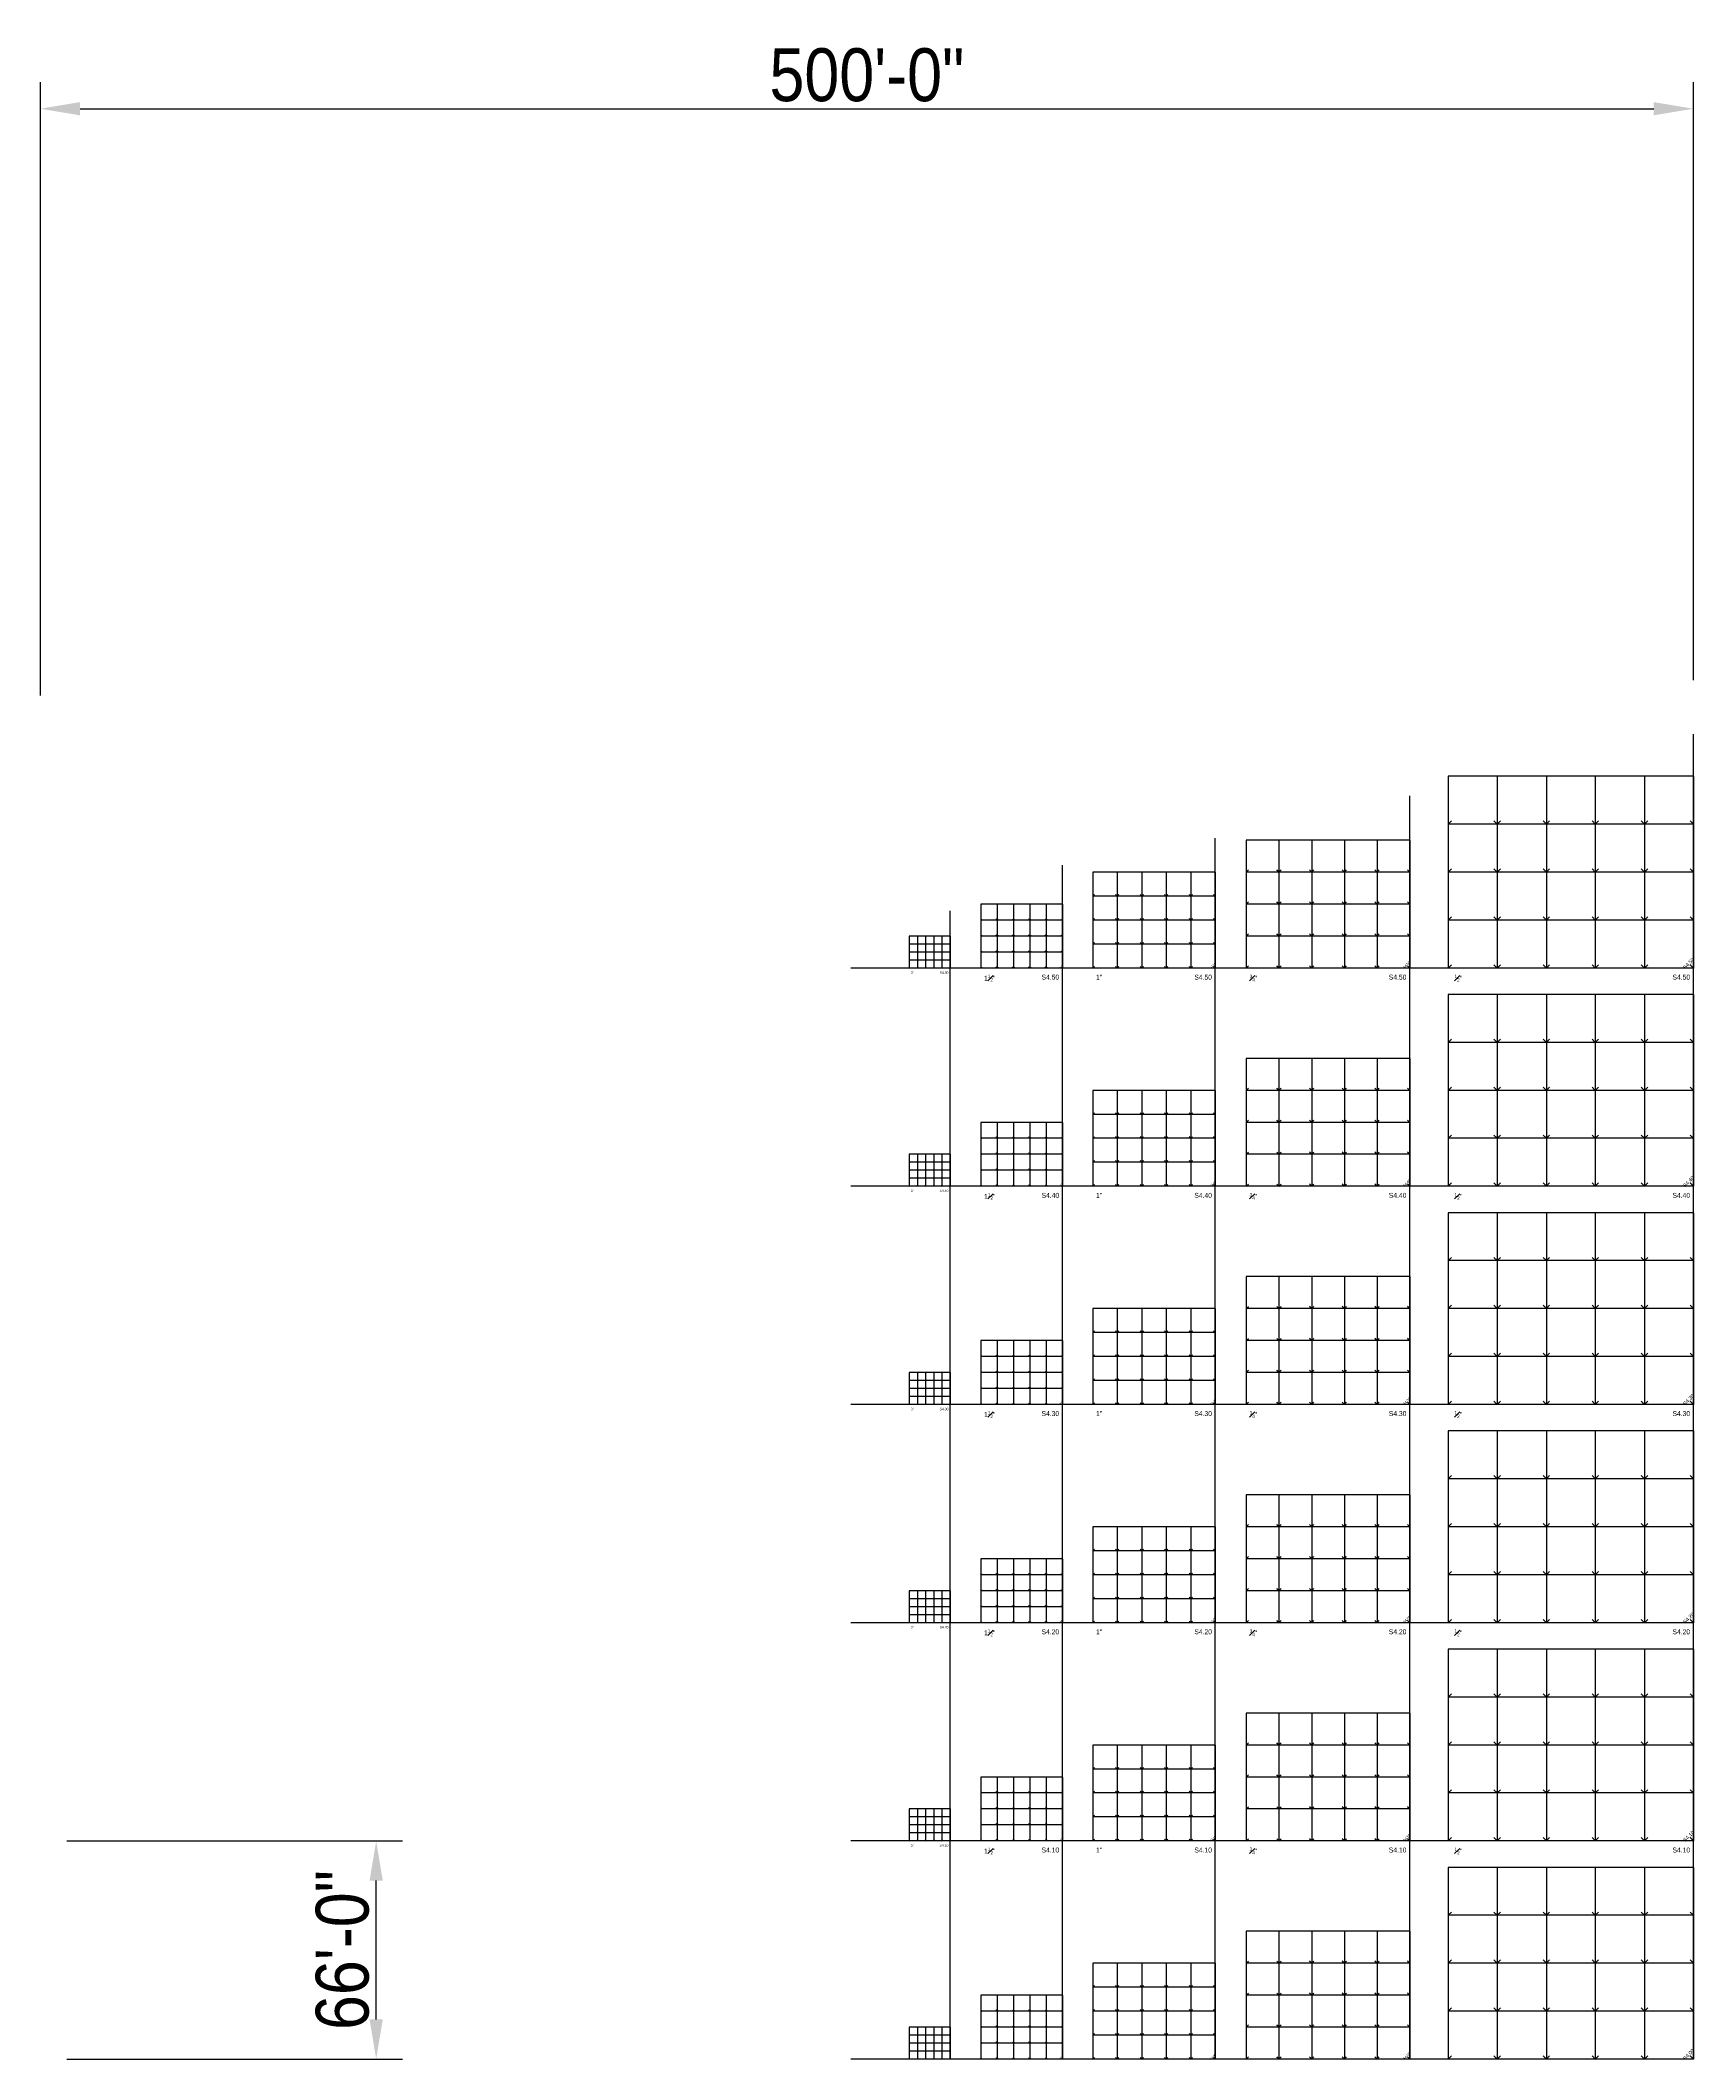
# Model space of a CAD drawing. Header units: inches. Extents: x -2375 to 41574, y 908 to 9099.
# Drawn here: x 29573 to 35574, y 1771 to 9099 of the extents above; entities that cross this region are included whole.
import ezdxf

# ---------------------------------------------------------------- set-up
doc = ezdxf.new("R2010")
doc.units = ezdxf.units.IN
doc.header["$LTSCALE"] = 12
doc.header["$MEASUREMENT"] = 0
doc.header["$PDMODE"] = 3
doc.linetypes.add('HIDDEN2', pattern=[0.1875, 0.125, -0.0625])
doc.layers.get('0').update_dxf_attribs({"linetype": 'CONTINUOUS'})
doc.layers.get('DefPoints').update_dxf_attribs({"color": 251, "linetype": 'CONTINUOUS'})
doc.layers.add('S-ANNO-GRID-NONPLOT', color=251, linetype='CONTINUOUS', plot=False)
doc.styles.add('Arial', font='arial.ttf', dxfattribs={"width": 0.85})
doc.dimstyles.get("Standard").update_dxf_attribs({"dimtxt": 0.125, "dimasz": 0.125, "dimexe": 0.0625, "dimexo": 0.0625, "dimgap": 0.0625, "dimtad": 1, "dimdec": 3, "dimzin": 3, "dimdsep": 46, "dimlunit": 4, "dimtxsty": 'Arial', "dimcen": 0.09375, "dimclrd": 256, "dimclre": 256, "dimclrt": 256, "dimadec": 0, "dimazin": 0, "dimtfac": 1, "dimtdec": 3, "dimtix": 1, "dimtmove": 0, "dimatfit": 3, "dimfxl": 1, "dimfrac": 2, "dimtolj": 1, "dimtzin": 0, "dimarcsym": 0})

# ---------------------------------------------------------------- blocks, each defined once
blk = doc.blocks.new('Se_GRID 30x42')
for p, q in [((7.41, 29), (0, 29)), ((0, 29), (0, 21.75)), ((14.83, 29), (7.41, 29)), ((7.41, 29), (7.41, 21.75)), ((22.24, 29), (14.83, 29)), ((14.83, 29), (14.83, 21.75)), ((29.66, 29), (22.24, 29)), ((22.24, 29), (22.24, 21.75)), ((37.07, 29), (29.66, 29)), ((29.66, 29), (29.66, 21.75)), ((37.07, 29), (37.07, 21.75)), ((0, 21.75), (0.5, 22.25)), ((7.41, 21.75), (0, 21.75)), ((0, 21.75), (0, 14.5)), ((7.41, 21.75), (7.91, 22.25)), ((14.83, 21.75), (7.41, 21.75)), ((7.41, 21.75), (7.41, 14.5)), ((14.83, 21.75), (15.33, 22.25)), ((22.24, 21.75), (14.83, 21.75)), ((14.83, 21.75), (14.83, 14.5)), ((22.24, 21.75), (22.74, 22.25)), ((29.66, 21.75), (22.24, 21.75)), ((22.24, 21.75), (22.24, 14.5)), ((29.66, 21.75), (30.16, 22.25)), ((37.07, 21.75), (29.66, 21.75)), ((29.66, 21.75), (29.66, 14.5)), ((37.07, 21.75), (37.07, 14.5)), ((0, 14.5), (0.5, 15)), ((7.41, 14.5), (0, 14.5)), ((0, 14.5), (0, 7.25)), ((7.41, 14.5), (7.91, 15)), ((14.83, 14.5), (7.41, 14.5)), ((7.41, 14.5), (7.41, 7.25)), ((14.83, 14.5), (15.33, 15)), ((22.24, 14.5), (14.83, 14.5)), ((14.83, 14.5), (14.83, 7.25)), ((22.24, 14.5), (22.74, 15)), ((29.66, 14.5), (22.24, 14.5)), ((22.24, 14.5), (22.24, 7.25)), ((29.66, 14.5), (30.16, 15)), ((37.07, 14.5), (29.66, 14.5)), ((29.66, 14.5), (29.66, 7.25)), ((37.07, 14.5), (37.07, 7.25)), ((0, 7.25), (0.5, 7.75)), ((7.41, 7.25), (0, 7.25)), ((0, 7.25), (0, 0)), ((7.41, 7.25), (7.91, 7.75)), ((14.83, 7.25), (7.41, 7.25)), ((7.41, 7.25), (7.41, 0)), ((14.83, 7.25), (15.33, 7.75)), ((22.24, 7.25), (14.83, 7.25)), ((14.83, 7.25), (14.83, 0)), ((22.24, 7.25), (22.74, 7.75)), ((29.66, 7.25), (22.24, 7.25)), ((22.24, 7.25), (22.24, 0)), ((29.66, 7.25), (30.16, 7.75)), ((37.07, 7.25), (29.66, 7.25)), ((29.66, 7.25), (29.66, 0)), ((37.07, 7.25), (37.07, 0)), ((0, 0), (0.5, 0.5)), ((7.41, 0), (0, 0)), ((7.41, 0), (7.91, 0.5)), ((14.83, 0), (7.41, 0)), ((14.83, 0), (15.33, 0.5)), ((22.24, 0), (14.83, 0)), ((22.24, 0), (22.74, 0.5)), ((29.66, 0), (22.24, 0)), ((29.66, 0), (30.16, 0.5)), ((37.07, 0), (29.66, 0))]:
    blk.add_line(p, q)
at = {"linetype": 'HIDDEN2'}
for p, q in [((7.41, 21.75), (6.91, 22.25)), ((14.83, 21.75), (14.33, 22.25)), ((22.24, 21.75), (21.74, 22.25)), ((29.66, 21.75), (29.16, 22.25)), ((37.07, 21.75), (36.57, 22.25)), ((7.41, 14.5), (6.91, 15)), ((14.83, 14.5), (14.33, 15)), ((22.24, 14.5), (21.74, 15)), ((29.66, 14.5), (29.16, 15)), ((37.07, 14.5), (36.57, 15)), ((7.41, 7.25), (6.91, 7.75)), ((14.83, 7.25), (14.33, 7.75)), ((22.24, 7.25), (21.74, 7.75)), ((29.66, 7.25), (29.16, 7.75)), ((37.07, 7.25), (36.57, 7.75)), ((7.41, 0), (6.91, 0.5)), ((14.83, 0), (14.33, 0.5)), ((22.24, 0), (21.74, 0.5)), ((29.66, 0), (29.16, 0.5)), ((37.07, 0), (36.57, 0.5))]:
    blk.add_line(p, q, dxfattribs=at)
blk = doc.blocks.new('*D1645')
at = {"layer": 'DefPoints', "color": 0, "transparency": 16777216}
for p in [(29573.3, 2564.4), (30792.1, 2564.4), (29573.3, 1772.4)]:
    blk.add_point(p, dxfattribs=at)
at = {"layer": 'S-ANNO-GRID-NONPLOT', "lineweight": -2, "transparency": 16777216}
for p, q in [((29669.3, 2564.4), (30888.1, 2564.4)), ((30792.1, 1916.4), (30792.1, 2420.4)), ((29669.3, 1772.4), (30888.1, 1772.4))]:
    blk.add_line(p, q, dxfattribs=at)
at = {"layer": 'S-ANNO-GRID-NONPLOT', "transparency": 16777216}
for points in [[(30768.1, 2420.4), (30816.1, 2420.4), (30792.1, 2564.4)], [(30768.1, 1916.4), (30816.1, 1916.4), (30792.1, 1772.4)]]:
    blk.add_solid(points, dxfattribs=at)
at = {"layer": 'S-ANNO-GRID-NONPLOT', "transparency": 16777216, "insert": (30670.1, 2168.4), "char_height": 192, "attachment_point": 5, "rotation": 90, "style": 'Arial'}
blk.add_mtext('\\A1;66\'-0"', dxfattribs=at)
blk = doc.blocks.new('*D1596')
at = {"layer": 'DefPoints', "color": 0, "transparency": 16777216}
for p in [(35573.3, 8851.2), (35573.3, 6681.4), (29573.3, 6626)]:
    blk.add_point(p, dxfattribs=at)
at = {"layer": 'S-ANNO-GRID-NONPLOT', "lineweight": -2, "transparency": 16777216}
for p, q in [((29573.3, 6722), (29573.3, 8947.2)), ((35573.3, 6777.4), (35573.3, 8947.2)), ((29717.3, 8851.2), (35429.3, 8851.2))]:
    blk.add_line(p, q, dxfattribs=at)
at = {"layer": 'S-ANNO-GRID-NONPLOT', "transparency": 16777216}
for points in [[(29717.3, 8875.2), (29717.3, 8827.2), (29573.3, 8851.2)], [(35429.3, 8875.2), (35429.3, 8827.2), (35573.3, 8851.2)]]:
    blk.add_solid(points, dxfattribs=at)
at = {"layer": 'S-ANNO-GRID-NONPLOT', "transparency": 16777216, "insert": (32573.3, 8973.2), "char_height": 192, "attachment_point": 5, "style": 'Arial'}
blk.add_mtext('\\A1;500\'-0"', dxfattribs=at)

msp = doc.modelspace()

# ---------------------------------------------------------------- linework, layer by layer
at = {"layer": 'S-ANNO-GRID-NONPLOT'}
for p, q in [((35573.2875, 1772.3633), (35573.2875, 6581.1645)), ((34543.6392, 1772.3633), (34543.6392, 6357.7514)), ((33837.8436, 1772.3633), (33837.8436, 6203.4683)), ((33283.1624, 1772.3633), (33283.1624, 6105.5823)), ((32875.0783, 1772.3633), (32875.0783, 5939.8298)), ((35573.2875, 5732.3633), (32515.0783, 5732.3633)), ((35573.2875, 4940.3633), (32515.0783, 4940.3633)), ((35573.2875, 4148.3633), (32515.0783, 4148.3633)), ((35573.2875, 3356.3633), (32515.0783, 3356.3633)), ((35573.2875, 2564.3633), (32515.0783, 2564.3633)), ((35573.2875, 1772.3633), (32515.0783, 1772.3633))]:
    msp.add_line(p, q, dxfattribs=at)

# ---------------------------------------------------------------- block references
for p, xscale, yscale, zscale in [((34683.6147, 5732.3633), 24, 24, 24), ((33950.524, 5732.3633), 16, 16, 16), ((33393.0072, 5732.3633), 12, 12, 12), ((32986.6048, 5732.3633), 8, 8, 8), ((32726.7995, 5732.3633), 4, 4, 4), ((34683.6147, 4940.3633), 24, 24, 24), ((33950.524, 4940.3633), 16, 16, 16), ((33393.0072, 4940.3633), 12, 12, 12), ((32986.6048, 4940.3633), 8, 8, 8), ((32726.7995, 4940.3633), 4, 4, 4), ((34683.6147, 4148.3633), 24, 24, 24), ((33950.524, 4148.3633), 16, 16, 16), ((33393.0072, 4148.3633), 12, 12, 12), ((32986.6048, 4148.3633), 8, 8, 8), ((32726.7995, 4148.3633), 4, 4, 4), ((34683.6147, 3356.3633), 24, 24, 24), ((33950.524, 3356.3633), 16, 16, 16), ((33393.0072, 3356.3633), 12, 12, 12), ((32986.6048, 3356.3633), 8, 8, 8), ((32726.7995, 3356.3633), 4, 4, 4), ((34683.6147, 2564.3633), 24, 24, 24), ((33950.524, 2564.3633), 16, 16, 16), ((33393.0072, 2564.3633), 12, 12, 12), ((32986.6048, 2564.3633), 8, 8, 8), ((32726.7995, 2564.3633), 4, 4, 4), ((34683.6147, 1772.3633), 24, 24, 24), ((33950.524, 1772.3633), 16, 16, 16), ((33393.0072, 1772.3633), 12, 12, 12), ((32986.6048, 1772.3633), 8, 8, 8), ((32726.7995, 1772.3633), 4, 4, 4)]:
    msp.add_blockref('Se_GRID 30x42', p, dxfattribs=dict(at, xscale=xscale, yscale=yscale, zscale=zscale))

# ---------------------------------------------------------------- texts
at = {"layer": 'S-ANNO-GRID-NONPLOT', "color": 191, "style": 'Arial'}
for s, insert, char_height, width, attachment_point in [('3"', (32732.7995, 5720.3633), 9, 29.548794, 1), ('S4.50', (32869.0783, 5720.3633), 9, 29.548794, 3), ('\\A1;1{\\H0.7x;\\S1#2;}"', (32998.6048, 5708.3633), 18, 59.097588, 1), ('S4.50', (33271.1624, 5708.3633), 18, 59.097588, 3), ('1"', (33405.0072, 5708.3633), 18, 59.097588, 1), ('S4.50', (33825.8436, 5708.3633), 18, 59.097588, 3), ('\\A1;{\\H0.7x;\\S3#4;}"', (33962.524, 5708.3633), 18, 59.097588, 1), ('S4.50', (34531.6392, 5708.3633), 18, 59.097588, 3), ('\\A1;{\\H0.7x;\\S1#2;}"', (34706.1525, 5708.3633), 18, 59.097588, 1), ('S4.50', (35561.2875, 5708.3633), 18, 59.097588, 3), ('3"', (32732.7995, 4928.3633), 9, 29.548794, 1), ('S4.40', (32869.0783, 4928.3633), 9, 29.548794, 3), ('\\A1;1{\\H0.7x;\\S1#2;}"', (32998.6048, 4916.3633), 18, 59.097588, 1), ('S4.40', (33271.1624, 4916.3633), 18, 59.097588, 3), ('1"', (33405.0072, 4916.3633), 18, 59.097588, 1), ('S4.40', (33825.8436, 4916.3633), 18, 59.097588, 3), ('\\A1;{\\H0.7x;\\S3#4;}"', (33962.524, 4916.3633), 18, 59.097588, 1), ('S4.40', (34531.6392, 4916.3633), 18, 59.097588, 3), ('\\A1;{\\H0.7x;\\S1#2;}"', (34706.1525, 4916.3633), 18, 59.097588, 1), ('S4.40', (35561.2875, 4916.3633), 18, 59.097588, 3), ('3"', (32732.7995, 4136.3633), 9, 29.548794, 1), ('S4.30', (32869.0783, 4136.3633), 9, 29.548794, 3), ('\\A1;1{\\H0.7x;\\S1#2;}"', (32998.6048, 4124.3633), 18, 59.097588, 1), ('S4.30', (33271.1624, 4124.3633), 18, 59.097588, 3), ('1"', (33405.0072, 4124.3633), 18, 59.097588, 1), ('S4.30', (33825.8436, 4124.3633), 18, 59.097588, 3), ('\\A1;{\\H0.7x;\\S3#4;}"', (33962.524, 4124.3633), 18, 59.097588, 1), ('S4.30', (34531.6392, 4124.3633), 18, 59.097588, 3), ('\\A1;{\\H0.7x;\\S1#2;}"', (34706.1525, 4124.3633), 18, 59.097588, 1), ('S4.30', (35561.2875, 4124.3633), 18, 59.097588, 3), ('3"', (32732.7995, 3344.3633), 9, 29.548794, 1), ('S4.20', (32869.0783, 3344.3633), 9, 29.548794, 3), ('\\A1;1{\\H0.7x;\\S1#2;}"', (32998.6048, 3332.3633), 18, 59.097588, 1), ('S4.20', (33271.1624, 3332.3633), 18, 59.097588, 3), ('1"', (33405.0072, 3332.3633), 18, 59.097588, 1), ('S4.20', (33825.8436, 3332.3633), 18, 59.097588, 3), ('\\A1;{\\H0.7x;\\S3#4;}"', (33962.524, 3332.3633), 18, 59.097588, 1), ('S4.20', (34531.6392, 3332.3633), 18, 59.097588, 3), ('\\A1;{\\H0.7x;\\S1#2;}"', (34706.1525, 3332.3633), 18, 59.097588, 1), ('S4.20', (35561.2875, 3332.3633), 18, 59.097588, 3), ('3"', (32732.7995, 2552.3633), 9, 29.548794, 1), ('S4.10', (32869.0783, 2552.3633), 9, 29.548794, 3), ('\\A1;1{\\H0.7x;\\S1#2;}"', (32998.6048, 2540.3633), 18, 59.097588, 1), ('S4.10', (33271.1624, 2540.3633), 18, 59.097588, 3), ('1"', (33405.0072, 2540.3633), 18, 59.097588, 1), ('S4.10', (33825.8436, 2540.3633), 18, 59.097588, 3), ('\\A1;{\\H0.7x;\\S3#4;}"', (33962.524, 2540.3633), 18, 59.097588, 1), ('S4.10', (34531.6392, 2540.3633), 18, 59.097588, 3), ('\\A1;{\\H0.7x;\\S1#2;}"', (34706.1525, 2540.3633), 18, 59.097588, 1), ('S4.10', (35561.2875, 2540.3633), 18, 59.097588, 3)]:
    msp.add_mtext(s, dxfattribs=dict(at, insert=insert, char_height=char_height, width=width, attachment_point=attachment_point))
at = {"layer": 'S-ANNO-GRID-NONPLOT', "attachment_point": 5, "rotation": 45, "style": 'Arial'}
for s, insert, char_height, width in [('S4.50', (32872.2498, 5735.1917), 2.25, 7.387198), ('S4.50', (33277.5055, 5738.0201), 4.5, 14.774397), ('S4.50', (33829.3583, 5740.8485), 6.75, 22.161595), ('S4.50', (34532.3255, 5743.677), 9, 29.548794), ('S4.50', (35556.3169, 5749.3338), 13.5, 44.323191), ('S4.40', (32872.2498, 4943.1917), 2.25, 7.387198), ('S4.40', (33277.5055, 4946.0201), 4.5, 14.774397), ('S4.40', (33829.3583, 4948.8485), 6.75, 22.161595), ('S4.40', (34532.3255, 4951.677), 9, 29.548794), ('S4.40', (35556.3169, 4957.3338), 13.5, 44.323191), ('S4.30', (35556.3169, 4165.3338), 13.5, 44.323191), ('S4.30', (32872.2498, 4151.1917), 2.25, 7.387198), ('S4.30', (33277.5055, 4154.0201), 4.5, 14.774397), ('S4.30', (33829.3583, 4156.8485), 6.75, 22.161595), ('S4.30', (34532.3255, 4159.677), 9, 29.548794), ('S4.20', (33829.3583, 3364.8485), 6.75, 22.161595), ('S4.20', (34532.3255, 3367.677), 9, 29.548794), ('S4.20', (35556.3169, 3373.3338), 13.5, 44.323191), ('S4.20', (32872.2498, 3359.1917), 2.25, 7.387198), ('S4.20', (33277.5055, 3362.0201), 4.5, 14.774397), ('S4.10', (32872.2498, 2567.1917), 2.25, 7.387198), ('S4.10', (33277.5055, 2570.0201), 4.5, 14.774397), ('S4.10', (33829.3583, 2572.8485), 6.75, 22.161595), ('S4.10', (34532.3255, 2575.677), 9, 29.548794), ('S4.10', (35556.3169, 2581.3338), 13.5, 44.323191), ('S4.00', (32872.2498, 1775.1917), 2.25, 7.387198), ('S4.00', (33277.5055, 1778.0201), 4.5, 14.774397), ('S4.00', (33829.3583, 1780.8485), 6.75, 22.161595), ('S4.00', (34532.3255, 1783.677), 9, 29.548794), ('S4.00', (35556.3169, 1789.3338), 13.5, 44.323191)]:
    msp.add_mtext(s, dxfattribs=dict(at, insert=insert, char_height=char_height, width=width))

# ---------------------------------------------------------------- dimensions: what is measured, and where the dimension line sits
at = {"layer": 'S-ANNO-GRID-NONPLOT'}
dim = msp.add_linear_dim(base=(35573.2875, 8851.1832), p1=(29573.2875, 6625.9905), p2=(35573.2875, 6681.3528), dimstyle='Standard', override={"dimscale": 24, "dimtxt": 8, "dimasz": 6, "dimexe": 4, "dimexo": 4, "dimgap": 1}, dxfattribs=at)
dim.commit()
dim.dimension.update_dxf_attribs({"geometry": '*D1596', "text_midpoint": (32573.2875, 8973.2132)})
dim = msp.add_linear_dim(base=(30792.1335, 2564.3633), p1=(29573.2875, 1772.3633), p2=(29573.2875, 2564.3633), angle=90, dimstyle='Standard', override={"dimscale": 24, "dimtxt": 8, "dimasz": 6, "dimexe": 4, "dimexo": 4, "dimgap": 1}, dxfattribs=at)
dim.commit()
dim.dimension.update_dxf_attribs({"geometry": '*D1645', "text_midpoint": (30670.1035, 2168.3633)})

doc.saveas('drawing.dxf')
